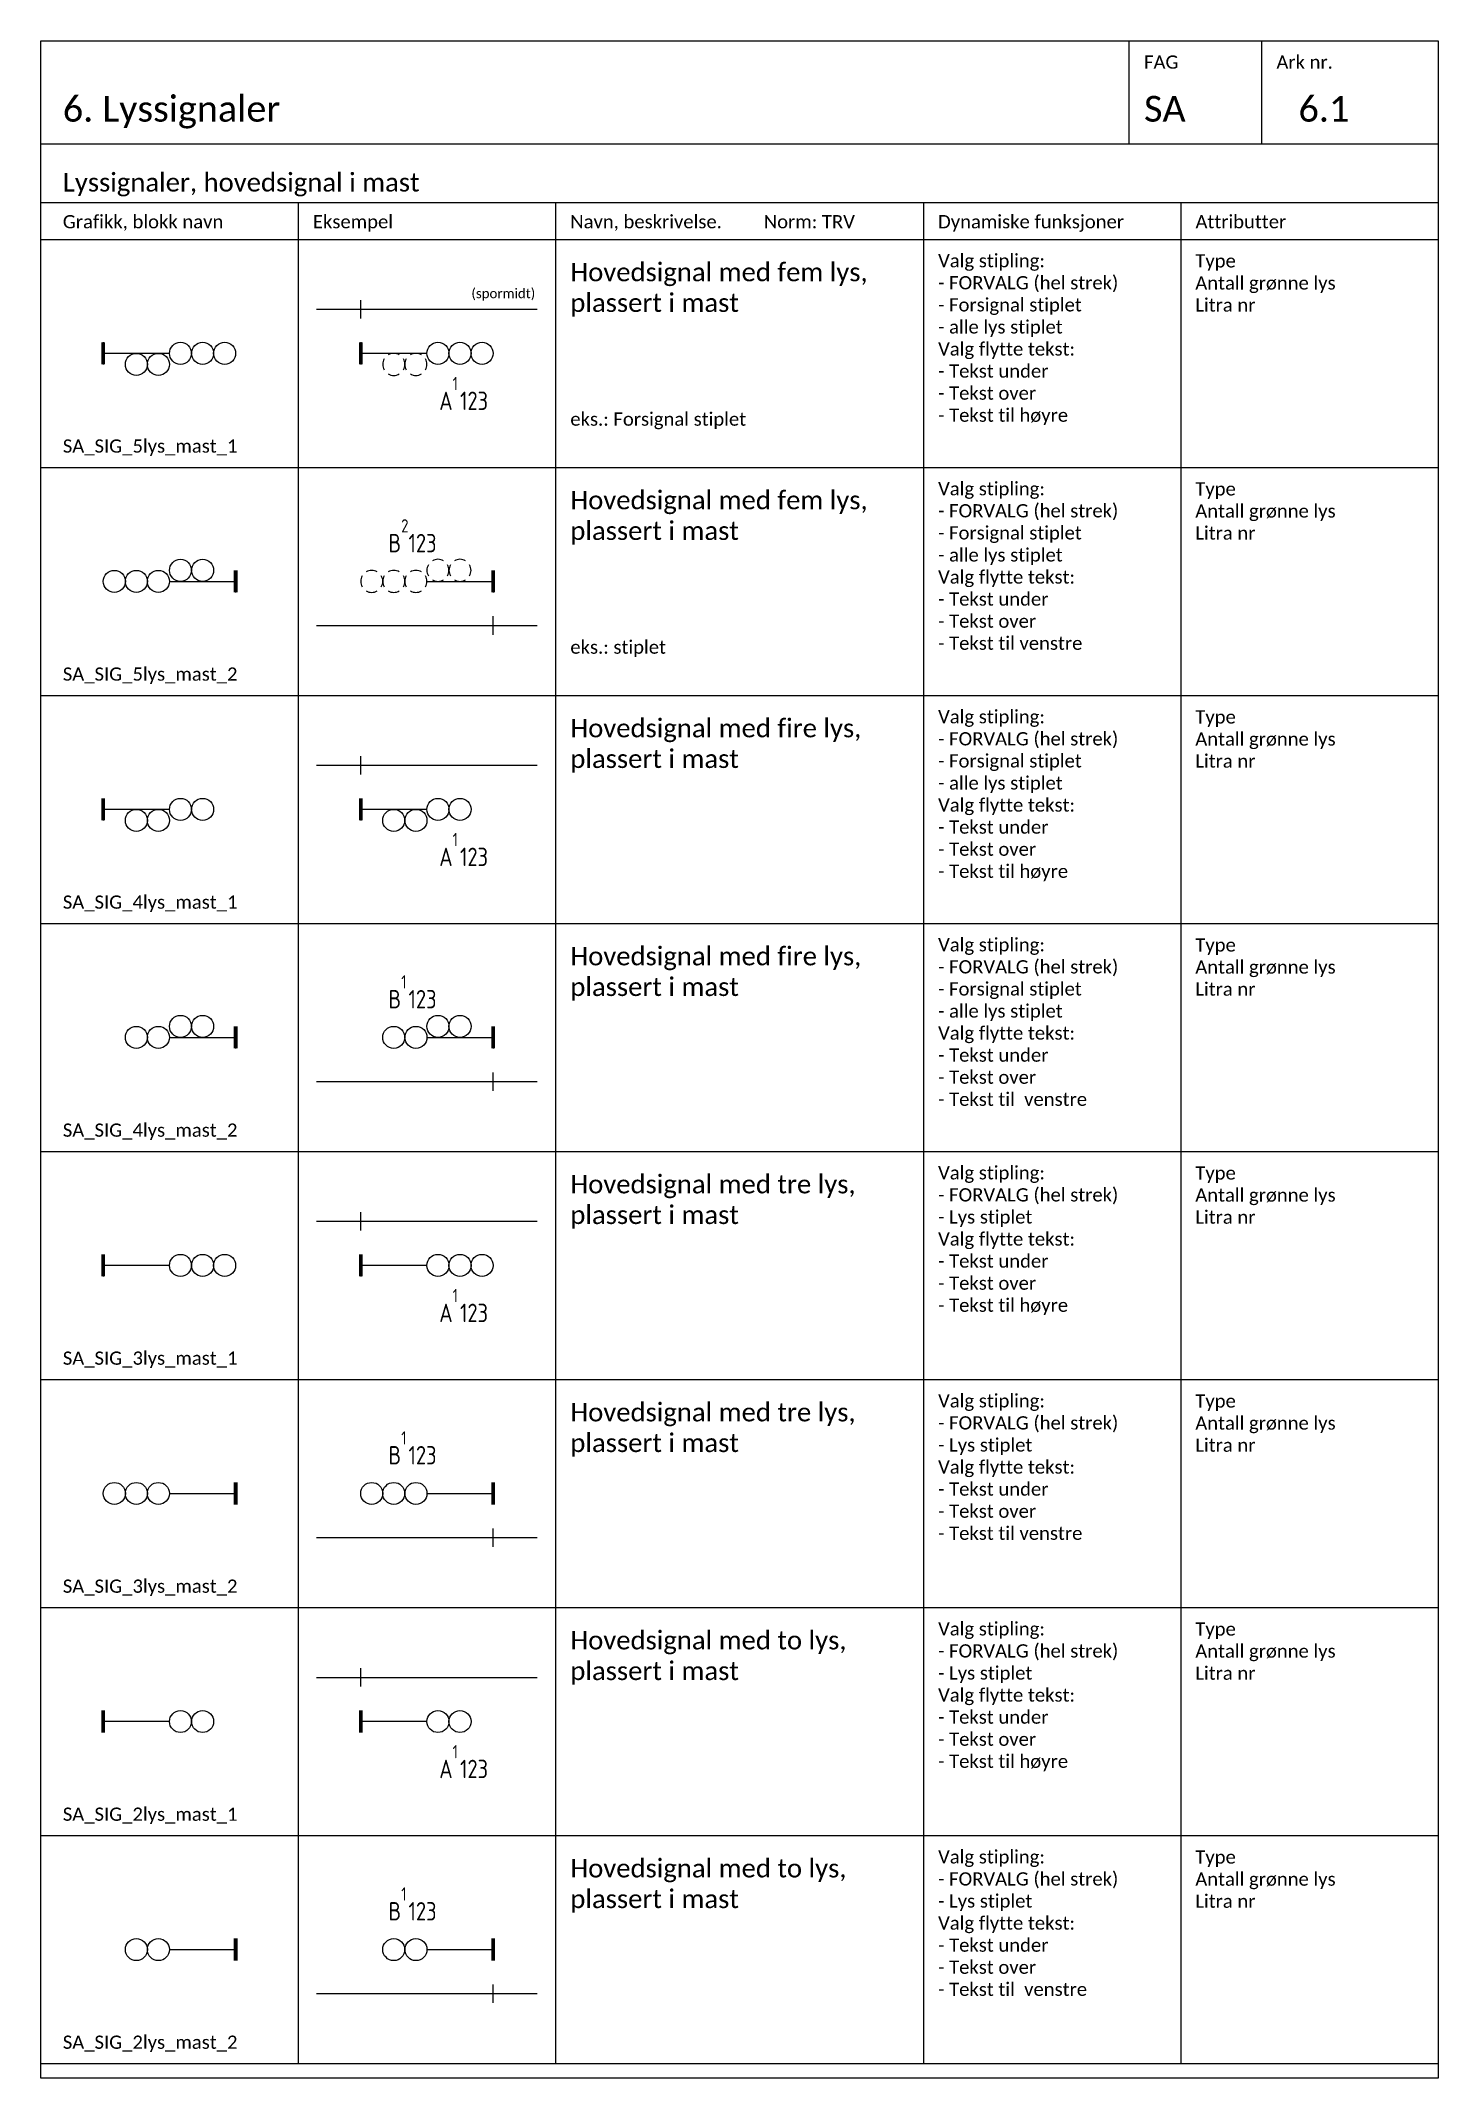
# Model space of a CAD drawing. Header units: millimetres. Extents: x -210 to 2500, y -2763 to 277.
# Drawn here: x 0 to 190, y -1535 to -1258 of the extents above; entities that cross this region are included whole.
import ezdxf
from ezdxf.enums import TextEntityAlignment as Align

# ---------------------------------------------------------------- set-up
doc = ezdxf.new("R2010")
doc.units = ezdxf.units.MM
for name, color, linetype in [('RAMME', 5, 'Continuous'), ('RAMME SYMBOLER', 4, 'Continuous'), ('RAMME TEKST', 7, 'Continuous'), ('SIG-Signaler', 2, 'Continuous'), ('SIG-SPOR enlinje', 5, 'Continuous'), ('SIG-Sporavsnitt', 2, 'Continuous'), ('SIG_ATT_Tekst18', 4, 'Continuous'), ('SIG_ATT_Tekst25', 2, 'Continuous')]:
    doc.layers.add(name, color=color, linetype=linetype)
doc.styles.add('Calibri', font='calibri.ttf')
doc.styles.add('ISOCP', font='isocp.shx', dxfattribs={"width": 0.9})

msp = doc.modelspace()

# ---------------------------------------------------------------- texts
at = {"layer": 'RAMME TEKST', "linetype": 'ByBlock', "style": 'Calibri'}
for s, height, p in [('FAG', 1.8, (150, -1261.8)), ('Ark nr.', 1.8, (168, -1261.8)), ('6. Lyssignaler', 3.5, (3, -1269)), ('SA', 3.5, (150, -1269)), ('6.1', 3.5, (171, -1269)), ('Lyssignaler, hovedsignal i mast', 2.5, (3, -1278.5)), ('Grafikk, blokk navn', 1.8, (3, -1283.5)), ('Eksempel', 1.8, (37, -1283.5)), ('Navn, beskrivelse.         Norm: TRV', 1.8, (72, -1283.5)), ('Dynamiske funksjoner', 1.8, (122, -1283.5)), ('Attributter', 1.8, (157, -1283.5)), ('(spormidt)', 1.3, (58.543, -1293)), ('SA_SIG_5lys_mast_1', 1.8, (3, -1314)), ('SA_SIG_5lys_mast_2', 1.8, (3, -1345)), ('SA_SIG_4lys_mast_1', 1.8, (3, -1376)), ('SA_SIG_4lys_mast_2', 1.8, (3, -1407)), ('SA_SIG_3lys_mast_1', 1.8, (3, -1438)), ('SA_SIG_3lys_mast_2', 1.8, (3, -1469)), ('SA_SIG_2lys_mast_1', 1.8, (3, -1500)), ('SA_SIG_2lys_mast_2', 1.8, (3, -1531))]:
    msp.add_text(s, height=height, dxfattribs=at).set_placement(p)
at = {"layer": 'RAMME TEKST', "linetype": 'ByBlock', "attachment_point": 1, "style": 'Calibri'}
for s, insert, char_height, width in [('Hovedsignal med fem lys,\\Pplassert i mast\\P{\\H0.72x;\\P\\P\\P\\Peks.: Forsignal stiplet}', (72, -1288.2), 2.5, 46), ('Valg stipling:\\P- FORVALG (hel strek)\\P- Forsignal stiplet\\P- alle lys stiplet\\PValg flytte tekst:\\P- Tekst under\\P- Tekst over\\P- Tekst til høyre', (122, -1287), 1.8, 33), ('Valg stipling:\\P- FORVALG (hel strek)\\P- Forsignal stiplet\\P- alle lys stiplet\\PValg flytte tekst:\\P- Tekst under\\P- Tekst over\\P- Tekst til venstre', (122, -1318), 1.8, 33), ('Hovedsignal med fem lys,\\Pplassert i mast\\P{\\H0.72x;\\P\\P\\P\\Peks.: stiplet}', (72, -1319.2), 2.5, 46), ('Valg stipling:\\P- FORVALG (hel strek)\\P- Forsignal stiplet\\P- alle lys stiplet\\PValg flytte tekst:\\P- Tekst under\\P- Tekst over\\P- Tekst til høyre', (122, -1349), 1.8, 33), ('Hovedsignal med fire lys,\\Pplassert i mast', (72, -1350.2), 2.5, 46), ('Hovedsignal med fire lys,\\Pplassert i mast', (72, -1381.2), 2.5, 46), ('Valg stipling:\\P- FORVALG (hel strek)\\P- Forsignal stiplet\\P- alle lys stiplet\\PValg flytte tekst:\\P- Tekst under\\P- Tekst over\\P- Tekst til  venstre', (122, -1380), 1.8, 33), ('Hovedsignal med tre lys,\\Pplassert i mast', (72, -1412.2), 2.5, 46), ('Valg stipling:\\P- FORVALG (hel strek)\\P- Lys stiplet\\PValg flytte tekst:\\P- Tekst under\\P- Tekst over\\P- Tekst til høyre', (122, -1411), 1.8, 33), ('Hovedsignal med tre lys,\\Pplassert i mast', (72, -1443.2), 2.5, 46), ('Valg stipling:\\P- FORVALG (hel strek)\\P- Lys stiplet\\PValg flytte tekst:\\P- Tekst under\\P- Tekst over\\P- Tekst til venstre', (122, -1442), 1.8, 33), ('Valg stipling:\\P- FORVALG (hel strek)\\P- Lys stiplet\\PValg flytte tekst:\\P- Tekst under\\P- Tekst over\\P- Tekst til høyre', (122, -1473), 1.8, 33), ('Hovedsignal med to lys,\\Pplassert i mast', (72, -1474.2), 2.5, 46), ('Valg stipling:\\P- FORVALG (hel strek)\\P- Lys stiplet\\PValg flytte tekst:\\P- Tekst under\\P- Tekst over\\P- Tekst til  venstre', (122, -1504), 1.8, 33), ('Hovedsignal med to lys,\\Pplassert i mast', (72, -1505.2), 2.5, 46)]:
    msp.add_mtext(s, dxfattribs=dict(at, insert=insert, char_height=char_height, width=width))
at = {"layer": 'RAMME TEKST', "linetype": 'ByBlock', "lineweight": -2, "char_height": 1.8, "width": 26.77885, "attachment_point": 1, "style": 'Calibri'}
for insert in [(156.971, -1287.025), (156.971, -1318.025), (156.971, -1349.025), (156.971, -1380.025), (156.971, -1411.025), (156.971, -1442.025), (156.971, -1473.025), (156.971, -1504.025)]:
    msp.add_mtext('Type \\PAntall grønne lys\\PLitra nr', dxfattribs=dict(at, insert=insert))

# ---------------------------------------------------------------- blocks, each defined once
blk = doc.blocks.new('*U552')
at = {"color": 0, "linetype": 'ByBlock'}
for p, q in [((0, 1.5), (0, -1.5)), ((9, 0), (0, 0))]:
    blk.add_line(p, q, dxfattribs=at)
at = {"color": 0, "linetype": 'ByBlock', "const_width": 0.5}
blk.add_lwpolyline([(0, 1.5), (0, -1.5)], dxfattribs=at)
at = {"color": 0, "linetype": 'ByBlock'}
for centre in [(4.5, -1.5), (7.5, -1.5), (10.5, 0), (13.5, 0), (16.5, 0)]:
    blk.add_circle(centre, 1.5, dxfattribs=at)
at = {"layer": 'SIG_ATT_Tekst18', "style": 'ISOCP', "width": 0.9}
blk.add_attdef('G', (12.5, -5), '', height=1.8, dxfattribs=at)
at = {"layer": 'SIG_ATT_Tekst25', "style": 'ISOCP', "width": 0.9}
blk.add_attdef('Type', text='', height=2.5, dxfattribs=at).set_placement((12.5, -7.7), align=Align.RIGHT)
blk.add_attdef('Litra', (13.5, -7.7), '', height=2.5, dxfattribs=at)
blk = doc.blocks.new('*U553')
at = {"color": 0, "linetype": 'ByBlock'}
for p, q in [((0, 1.5), (0, -1.5)), ((9, 0), (0, 0))]:
    blk.add_line(p, q, dxfattribs=at)
at = {"color": 0, "linetype": 'ByBlock', "const_width": 0.5}
blk.add_lwpolyline([(0, 1.5), (0, -1.5)], dxfattribs=at)
at = {"color": 0, "linetype": 'ByBlock'}
for centre in [(10.5, 0), (13.5, 0), (16.5, 0)]:
    blk.add_circle(centre, 1.5, dxfattribs=at)
at = {"color": 0, "linetype": 'ByBlock', "lineweight": -2}
for centre, start, end in [((4.5, -1.5), 60, 120), ((7.5, -1.5), 60, 120), ((4.5, -1.5), 150, 210), ((4.5, -1.5), 330, 30), ((7.5, -1.5), 150, 210), ((7.5, -1.5), 330, 30), ((4.5, -1.5), 240, 300), ((7.5, -1.5), 240, 300)]:
    blk.add_arc(centre, 1.5, start, end, dxfattribs=at)
at = {"layer": 'SIG_ATT_Tekst18', "style": 'ISOCP', "width": 0.9}
blk.add_attdef('G', (12.5, -5), '', height=1.8, dxfattribs=at)
at = {"layer": 'SIG_ATT_Tekst25', "style": 'ISOCP', "width": 0.9}
blk.add_attdef('Type', text='', height=2.5, dxfattribs=at).set_placement((12.5, -7.7), align=Align.RIGHT)
blk.add_attdef('Litra', (13.5, -7.7), '', height=2.5, dxfattribs=at)
blk = doc.blocks.new('*U555')
at = {"color": 0, "linetype": 'ByBlock'}
for p, q in [((-9, 0), (0, 0)), ((0, 1.5), (0, -1.5))]:
    blk.add_line(p, q, dxfattribs=at)
at = {"color": 0, "linetype": 'ByBlock', "const_width": 0.5}
blk.add_lwpolyline([(0, 1.5), (0, -1.5)], dxfattribs=at)
at = {"color": 0, "linetype": 'ByBlock'}
for centre in [(-7.5, 1.5), (-4.5, 1.5), (-16.5, 0), (-13.5, 0), (-10.5, 0)]:
    blk.add_circle(centre, 1.5, dxfattribs=at)
at = {"layer": 'SIG_ATT_Tekst18', "style": 'ISOCP', "width": 0.9}
blk.add_attdef('G', (-12.5, 6.65), '', height=1.8, dxfattribs=at)
at = {"layer": 'SIG_ATT_Tekst25', "style": 'ISOCP', "width": 0.9}
blk.add_attdef('Type', text='', height=2.5, dxfattribs=at).set_placement((-12.5, 3.95), align=Align.RIGHT)
blk.add_attdef('Litra', (-11.5, 3.95), '', height=2.5, dxfattribs=at)
blk = doc.blocks.new('*U554')
at = {"color": 0, "linetype": 'ByBlock'}
for p, q in [((-9, 0), (0, 0)), ((0, 1.5), (0, -1.5))]:
    blk.add_line(p, q, dxfattribs=at)
at = {"color": 0, "linetype": 'ByBlock', "const_width": 0.5}
blk.add_lwpolyline([(0, 1.5), (0, -1.5)], dxfattribs=at)
at = {"color": 0, "linetype": 'ByBlock', "lineweight": -2}
for centre, start, end in [((-7.5, 1.5), 60, 120), ((-4.5, 1.5), 60, 120), ((-16.5, 0), 150, 210), ((-16.5, 0), 60, 120), ((-16.5, 0), 330, 30), ((-13.5, 0), 150, 210), ((-13.5, 0), 60, 120), ((-13.5, 0), 330, 30), ((-10.5, 0), 150, 210), ((-10.5, 0), 60, 120), ((-10.5, 0), 330, 30), ((-7.5, 1.5), 150, 210), ((-7.5, 1.5), 240, 300), ((-7.5, 1.5), 330, 30), ((-4.5, 1.5), 150, 210), ((-4.5, 1.5), 240, 300), ((-4.5, 1.5), 330, 30), ((-16.5, 0), 240, 300), ((-13.5, 0), 240, 300), ((-10.5, 0), 240, 300)]:
    blk.add_arc(centre, 1.5, start, end, dxfattribs=at)
at = {"layer": 'SIG_ATT_Tekst18', "style": 'ISOCP', "width": 0.9}
blk.add_attdef('G', (-12.5, 6.65), '', height=1.8, dxfattribs=at)
at = {"layer": 'SIG_ATT_Tekst25', "style": 'ISOCP', "width": 0.9}
blk.add_attdef('Type', text='', height=2.5, dxfattribs=at).set_placement((-12.5, 3.95), align=Align.RIGHT)
blk.add_attdef('Litra', (-11.5, 3.95), '', height=2.5, dxfattribs=at)
blk = doc.blocks.new('*U556')
at = {"color": 0, "linetype": 'ByBlock'}
for p, q in [((0, 1.5), (0, -1.5)), ((9, 0), (0, 0))]:
    blk.add_line(p, q, dxfattribs=at)
at = {"color": 0, "linetype": 'ByBlock', "const_width": 0.5}
blk.add_lwpolyline([(0, 1.5), (0, -1.5)], dxfattribs=at)
at = {"color": 0, "linetype": 'ByBlock'}
for centre in [(4.5, -1.5), (7.5, -1.5), (10.5, 0), (13.5, 0)]:
    blk.add_circle(centre, 1.5, dxfattribs=at)
at = {"layer": 'SIG_ATT_Tekst18', "style": 'ISOCP', "width": 0.9}
blk.add_attdef('G', (12.5, -5), '', height=1.8, dxfattribs=at)
at = {"layer": 'SIG_ATT_Tekst25', "style": 'ISOCP', "width": 0.9}
blk.add_attdef('Type', text='', height=2.5, dxfattribs=at).set_placement((12.5, -7.7), align=Align.RIGHT)
blk.add_attdef('Litra', (13.5, -7.7), '', height=2.5, dxfattribs=at)
blk = doc.blocks.new('*U558')
at = {"color": 0, "linetype": 'ByBlock'}
for p, q in [((-9, 0), (0, 0)), ((0, 1.5), (0, -1.5))]:
    blk.add_line(p, q, dxfattribs=at)
at = {"color": 0, "linetype": 'ByBlock', "const_width": 0.5}
blk.add_lwpolyline([(0, 1.5), (0, -1.5)], dxfattribs=at)
at = {"color": 0, "linetype": 'ByBlock'}
for centre in [(-7.5, 1.5), (-4.5, 1.5), (-13.5, 0), (-10.5, 0)]:
    blk.add_circle(centre, 1.5, dxfattribs=at)
at = {"layer": 'SIG_ATT_Tekst18', "style": 'ISOCP', "width": 0.9}
blk.add_attdef('G', (-12.5, 6.65), '', height=1.8, dxfattribs=at)
at = {"layer": 'SIG_ATT_Tekst25', "style": 'ISOCP', "width": 0.9}
blk.add_attdef('Type', text='', height=2.5, dxfattribs=at).set_placement((-12.5, 3.95), align=Align.RIGHT)
blk.add_attdef('Litra', (-11.5, 3.95), '', height=2.5, dxfattribs=at)
blk = doc.blocks.new('*U560')
at = {"color": 0, "linetype": 'ByBlock'}
for p, q in [((0, 1.5), (0, -1.5)), ((9, 0), (0, 0))]:
    blk.add_line(p, q, dxfattribs=at)
at = {"color": 0, "linetype": 'ByBlock', "const_width": 0.5}
blk.add_lwpolyline([(0, 1.5), (0, -1.5)], dxfattribs=at)
at = {"color": 0, "linetype": 'ByBlock'}
for centre in [(10.5, 0), (13.5, 0), (16.5, 0)]:
    blk.add_circle(centre, 1.5, dxfattribs=at)
at = {"layer": 'SIG_ATT_Tekst18', "style": 'ISOCP', "width": 0.9}
blk.add_attdef('G', (12.5, -5), '', height=1.8, dxfattribs=at)
at = {"layer": 'SIG_ATT_Tekst25', "style": 'ISOCP', "width": 0.9}
blk.add_attdef('Type', text='', height=2.5, dxfattribs=at).set_placement((12.5, -7.7), align=Align.RIGHT)
blk.add_attdef('Litra', (13.5, -7.7), '', height=2.5, dxfattribs=at)
blk = doc.blocks.new('*U564')
at = {"color": 0, "linetype": 'ByBlock'}
for p, q in [((-9, 0), (0, 0)), ((0, 1.5), (0, -1.5))]:
    blk.add_line(p, q, dxfattribs=at)
at = {"color": 0, "linetype": 'ByBlock', "const_width": 0.5}
blk.add_lwpolyline([(0, 1.5), (0, -1.5)], dxfattribs=at)
at = {"color": 0, "linetype": 'ByBlock'}
for centre in [(-16.5, 0), (-13.5, 0), (-10.5, 0)]:
    blk.add_circle(centre, 1.5, dxfattribs=at)
at = {"layer": 'SIG_ATT_Tekst18', "style": 'ISOCP', "width": 0.9}
blk.add_attdef('G', (-12.5, 6.65), '', height=1.8, dxfattribs=at)
at = {"layer": 'SIG_ATT_Tekst25', "style": 'ISOCP', "width": 0.9}
blk.add_attdef('Type', text='', height=2.5, dxfattribs=at).set_placement((-12.5, 3.95), align=Align.RIGHT)
blk.add_attdef('Litra', (-11.5, 3.95), '', height=2.5, dxfattribs=at)
blk = doc.blocks.new('*U566')
at = {"color": 0, "linetype": 'ByBlock'}
for p, q in [((0, 1.5), (0, -1.5)), ((9, 0), (0, 0))]:
    blk.add_line(p, q, dxfattribs=at)
at = {"color": 0, "linetype": 'ByBlock', "const_width": 0.5}
blk.add_lwpolyline([(0, 1.5), (0, -1.5)], dxfattribs=at)
at = {"color": 0, "linetype": 'ByBlock'}
for centre in [(10.5, 0), (13.5, 0)]:
    blk.add_circle(centre, 1.5, dxfattribs=at)
at = {"layer": 'SIG_ATT_Tekst18', "style": 'ISOCP', "width": 0.9}
blk.add_attdef('G', (12.5, -5), '', height=1.8, dxfattribs=at)
at = {"layer": 'SIG_ATT_Tekst25', "style": 'ISOCP', "width": 0.9}
blk.add_attdef('Type', text='', height=2.5, dxfattribs=at).set_placement((12.5, -7.7), align=Align.RIGHT)
blk.add_attdef('Litra', (13.5, -7.7), '', height=2.5, dxfattribs=at)
blk = doc.blocks.new('*U568')
at = {"color": 0, "linetype": 'ByBlock'}
for p, q in [((-9, 0), (0, 0)), ((0, 1.5), (0, -1.5))]:
    blk.add_line(p, q, dxfattribs=at)
at = {"color": 0, "linetype": 'ByBlock', "const_width": 0.5}
blk.add_lwpolyline([(0, 1.5), (0, -1.5)], dxfattribs=at)
at = {"color": 0, "linetype": 'ByBlock'}
for centre in [(-13.5, 0), (-10.5, 0)]:
    blk.add_circle(centre, 1.5, dxfattribs=at)
at = {"layer": 'SIG_ATT_Tekst18', "style": 'ISOCP', "width": 0.9}
blk.add_attdef('G', (-12.5, 6.65), '', height=1.8, dxfattribs=at)
at = {"layer": 'SIG_ATT_Tekst25', "style": 'ISOCP', "width": 0.9}
blk.add_attdef('Type', text='', height=2.5, dxfattribs=at).set_placement((-12.5, 3.95), align=Align.RIGHT)
blk.add_attdef('Litra', (-11.5, 3.95), '', height=2.5, dxfattribs=at)
blk = doc.blocks.new('SA_Avsnitt_grense')
at = {"color": 0, "linetype": 'ByBlock', "lineweight": -2}
blk.add_line((0, -1.25), (0, 1.25), dxfattribs=at)
at = {"color": 0, "linetype": 'ByBlock', "lineweight": -2, "const_width": 0.16}
blk.add_lwpolyline([(0, -1.25), (0, 1.25)], dxfattribs=at)
blk = doc.blocks.new('*U557')
at = {"color": 0, "linetype": 'ByBlock'}
for p, q in [((0, 1.5), (0, -1.5)), ((9, 0), (0, 0))]:
    blk.add_line(p, q, dxfattribs=at)
at = {"color": 0, "linetype": 'ByBlock', "const_width": 0.5}
blk.add_lwpolyline([(0, 1.5), (0, -1.5)], dxfattribs=at)
at = {"color": 0, "linetype": 'ByBlock'}
for centre in [(4.5, -1.5), (7.5, -1.5), (10.5, 0), (13.5, 0)]:
    blk.add_circle(centre, 1.5, dxfattribs=at)
at = {"layer": 'SIG_ATT_Tekst18', "style": 'ISOCP', "width": 0.9}
blk.add_attdef('G', (12.5, -5), '', height=1.8, dxfattribs=at)
at = {"layer": 'SIG_ATT_Tekst25', "style": 'ISOCP', "width": 0.9}
blk.add_attdef('Type', text='', height=2.5, dxfattribs=at).set_placement((12.5, -7.7), align=Align.RIGHT)
blk.add_attdef('Litra', (13.5, -7.7), '', height=2.5, dxfattribs=at)
blk = doc.blocks.new('*U559')
at = {"color": 0, "linetype": 'ByBlock'}
for p, q in [((-9, 0), (0, 0)), ((0, 1.5), (0, -1.5))]:
    blk.add_line(p, q, dxfattribs=at)
at = {"color": 0, "linetype": 'ByBlock', "const_width": 0.5}
blk.add_lwpolyline([(0, 1.5), (0, -1.5)], dxfattribs=at)
at = {"color": 0, "linetype": 'ByBlock'}
for centre in [(-7.5, 1.5), (-4.5, 1.5), (-13.5, 0), (-10.5, 0)]:
    blk.add_circle(centre, 1.5, dxfattribs=at)
at = {"layer": 'SIG_ATT_Tekst18', "style": 'ISOCP', "width": 0.9}
blk.add_attdef('G', (-12.5, 6.65), '', height=1.8, dxfattribs=at)
at = {"layer": 'SIG_ATT_Tekst25', "style": 'ISOCP', "width": 0.9}
blk.add_attdef('Type', text='', height=2.5, dxfattribs=at).set_placement((-12.5, 3.95), align=Align.RIGHT)
blk.add_attdef('Litra', (-11.5, 3.95), '', height=2.5, dxfattribs=at)
blk = doc.blocks.new('*U563')
at = {"color": 0, "linetype": 'ByBlock'}
for p, q in [((0, 1.5), (0, -1.5)), ((9, 0), (0, 0))]:
    blk.add_line(p, q, dxfattribs=at)
at = {"color": 0, "linetype": 'ByBlock', "const_width": 0.5}
blk.add_lwpolyline([(0, 1.5), (0, -1.5)], dxfattribs=at)
at = {"color": 0, "linetype": 'ByBlock'}
for centre in [(10.5, 0), (13.5, 0), (16.5, 0)]:
    blk.add_circle(centre, 1.5, dxfattribs=at)
at = {"layer": 'SIG_ATT_Tekst18', "style": 'ISOCP', "width": 0.9}
blk.add_attdef('G', (12.5, -5), '', height=1.8, dxfattribs=at)
at = {"layer": 'SIG_ATT_Tekst25', "style": 'ISOCP', "width": 0.9}
blk.add_attdef('Type', text='', height=2.5, dxfattribs=at).set_placement((12.5, -7.7), align=Align.RIGHT)
blk.add_attdef('Litra', (13.5, -7.7), '', height=2.5, dxfattribs=at)
blk = doc.blocks.new('*U565')
at = {"color": 0, "linetype": 'ByBlock'}
for p, q in [((-9, 0), (0, 0)), ((0, 1.5), (0, -1.5))]:
    blk.add_line(p, q, dxfattribs=at)
at = {"color": 0, "linetype": 'ByBlock', "const_width": 0.5}
blk.add_lwpolyline([(0, 1.5), (0, -1.5)], dxfattribs=at)
at = {"color": 0, "linetype": 'ByBlock'}
for centre in [(-16.5, 0), (-13.5, 0), (-10.5, 0)]:
    blk.add_circle(centre, 1.5, dxfattribs=at)
at = {"layer": 'SIG_ATT_Tekst18', "style": 'ISOCP', "width": 0.9}
blk.add_attdef('G', (-12.5, 6.65), '', height=1.8, dxfattribs=at)
at = {"layer": 'SIG_ATT_Tekst25', "style": 'ISOCP', "width": 0.9}
blk.add_attdef('Type', text='', height=2.5, dxfattribs=at).set_placement((-12.5, 3.95), align=Align.RIGHT)
blk.add_attdef('Litra', (-11.5, 3.95), '', height=2.5, dxfattribs=at)
blk = doc.blocks.new('*U567')
at = {"color": 0, "linetype": 'ByBlock'}
for p, q in [((0, 1.5), (0, -1.5)), ((9, 0), (0, 0))]:
    blk.add_line(p, q, dxfattribs=at)
at = {"color": 0, "linetype": 'ByBlock', "const_width": 0.5}
blk.add_lwpolyline([(0, 1.5), (0, -1.5)], dxfattribs=at)
at = {"color": 0, "linetype": 'ByBlock'}
for centre in [(10.5, 0), (13.5, 0)]:
    blk.add_circle(centre, 1.5, dxfattribs=at)
at = {"layer": 'SIG_ATT_Tekst18', "style": 'ISOCP', "width": 0.9}
blk.add_attdef('G', (12.5, -5), '', height=1.8, dxfattribs=at)
at = {"layer": 'SIG_ATT_Tekst25', "style": 'ISOCP', "width": 0.9}
blk.add_attdef('Type', text='', height=2.5, dxfattribs=at).set_placement((12.5, -7.7), align=Align.RIGHT)
blk.add_attdef('Litra', (13.5, -7.7), '', height=2.5, dxfattribs=at)
blk = doc.blocks.new('*U569')
at = {"color": 0, "linetype": 'ByBlock'}
for p, q in [((-9, 0), (0, 0)), ((0, 1.5), (0, -1.5))]:
    blk.add_line(p, q, dxfattribs=at)
at = {"color": 0, "linetype": 'ByBlock', "const_width": 0.5}
blk.add_lwpolyline([(0, 1.5), (0, -1.5)], dxfattribs=at)
at = {"color": 0, "linetype": 'ByBlock'}
for centre in [(-13.5, 0), (-10.5, 0)]:
    blk.add_circle(centre, 1.5, dxfattribs=at)
at = {"layer": 'SIG_ATT_Tekst18', "style": 'ISOCP', "width": 0.9}
blk.add_attdef('G', (-12.5, 6.65), '', height=1.8, dxfattribs=at)
at = {"layer": 'SIG_ATT_Tekst25', "style": 'ISOCP', "width": 0.9}
blk.add_attdef('Type', text='', height=2.5, dxfattribs=at).set_placement((-12.5, 3.95), align=Align.RIGHT)
blk.add_attdef('Litra', (-11.5, 3.95), '', height=2.5, dxfattribs=at)

# ---------------------------------------------------------------- linework, layer by layer
at = {"layer": 'RAMME'}
msp.add_line((0, -1272), (190, -1272), dxfattribs=at)
msp.add_lwpolyline([(190, -1535), (0, -1535), (0, -1258), (190, -1258)], close=True, dxfattribs=at)
at = {"layer": 'RAMME SYMBOLER'}
for p, q in [((148, -1272), (148, -1258)), ((166, -1272), (166, -1258)), ((0, -1280), (190, -1280)), ((35, -1280), (35, -1533)), ((70, -1280), (70, -1533)), ((120, -1280), (120, -1533)), ((155, -1280), (155, -1533)), ((0, -1285), (190, -1285)), ((0, -1316), (190, -1316)), ((0, -1347), (190, -1347)), ((0, -1378), (190, -1378)), ((0, -1409), (190, -1409)), ((0, -1440), (190, -1440)), ((0, -1471), (190, -1471)), ((0, -1502), (190, -1502)), ((0, -1533), (190, -1533))]:
    msp.add_line(p, q, dxfattribs=at)
at = {"layer": 'SIG-SPOR enlinje'}
for p, q in [((37.5, -1294.5), (67.5, -1294.5)), ((37.5, -1337.5), (67.5, -1337.5)), ((37.5, -1356.5), (67.5, -1356.5)), ((37.5, -1399.5), (67.5, -1399.5)), ((37.5, -1418.5), (67.5, -1418.5)), ((37.5, -1461.5), (67.5, -1461.5)), ((37.5, -1480.5), (67.5, -1480.5)), ((37.5, -1523.5), (67.5, -1523.5))]:
    msp.add_line(p, q, dxfattribs=at)

# ---------------------------------------------------------------- block references
at = {"layer": 'SIG-Signaler'}
for name, p in [('*U552', (8.5, -1300.5)), ('*U555', (26.5, -1331.5)), ('*U556', (8.5, -1362.5)), ('*U558', (26.5, -1393.5)), ('*U560', (8.5, -1424.5)), ('*U564', (26.5, -1455.5)), ('*U566', (8.5, -1486.5)), ('*U568', (26.5, -1517.5))]:
    msp.add_blockref(name, p, dxfattribs=at)
for name, p, values in [('*U553', (43.5, -1300.5), {'Type': 'A', 'G': '1', 'Litra': '123'}), ('*U554', (61.5, -1331.5), {'Type': 'B', 'G': '2', 'Litra': '123'}), ('*U557', (43.5, -1362.5), {'Type': 'A', 'G': '1', 'Litra': '123'}), ('*U559', (61.5, -1393.5), {'Type': 'B', 'G': '1', 'Litra': '123'}), ('*U563', (43.5, -1424.5), {'Type': 'A', 'G': '1', 'Litra': '123'}), ('*U565', (61.5, -1455.5), {'Type': 'B', 'G': '1', 'Litra': '123'}), ('*U567', (43.5, -1486.5), {'Type': 'A', 'G': '1', 'Litra': '123'}), ('*U569', (61.5, -1517.5), {'Type': 'B', 'G': '1', 'Litra': '123'})]:
    msp.add_blockref(name, p, dxfattribs=at).add_auto_attribs(values)
at = {"layer": 'SIG-Sporavsnitt'}
for p in [(43.5, -1294.5), (61.5, -1337.5), (43.5, -1356.5), (61.5, -1399.5), (43.5, -1418.5), (61.5, -1461.5), (43.5, -1480.5), (61.5, -1523.5)]:
    msp.add_blockref('SA_Avsnitt_grense', p, dxfattribs=at)

msp.set_redraw_order([(e.dxf.handle, doc.entitydb.next_handle()) for e in msp.query("TEXT MTEXT ATTDEF DIMENSION ARC_DIMENSION")])  # texts and dimensions are drawn at this point

doc.saveas('drawing.dxf')
